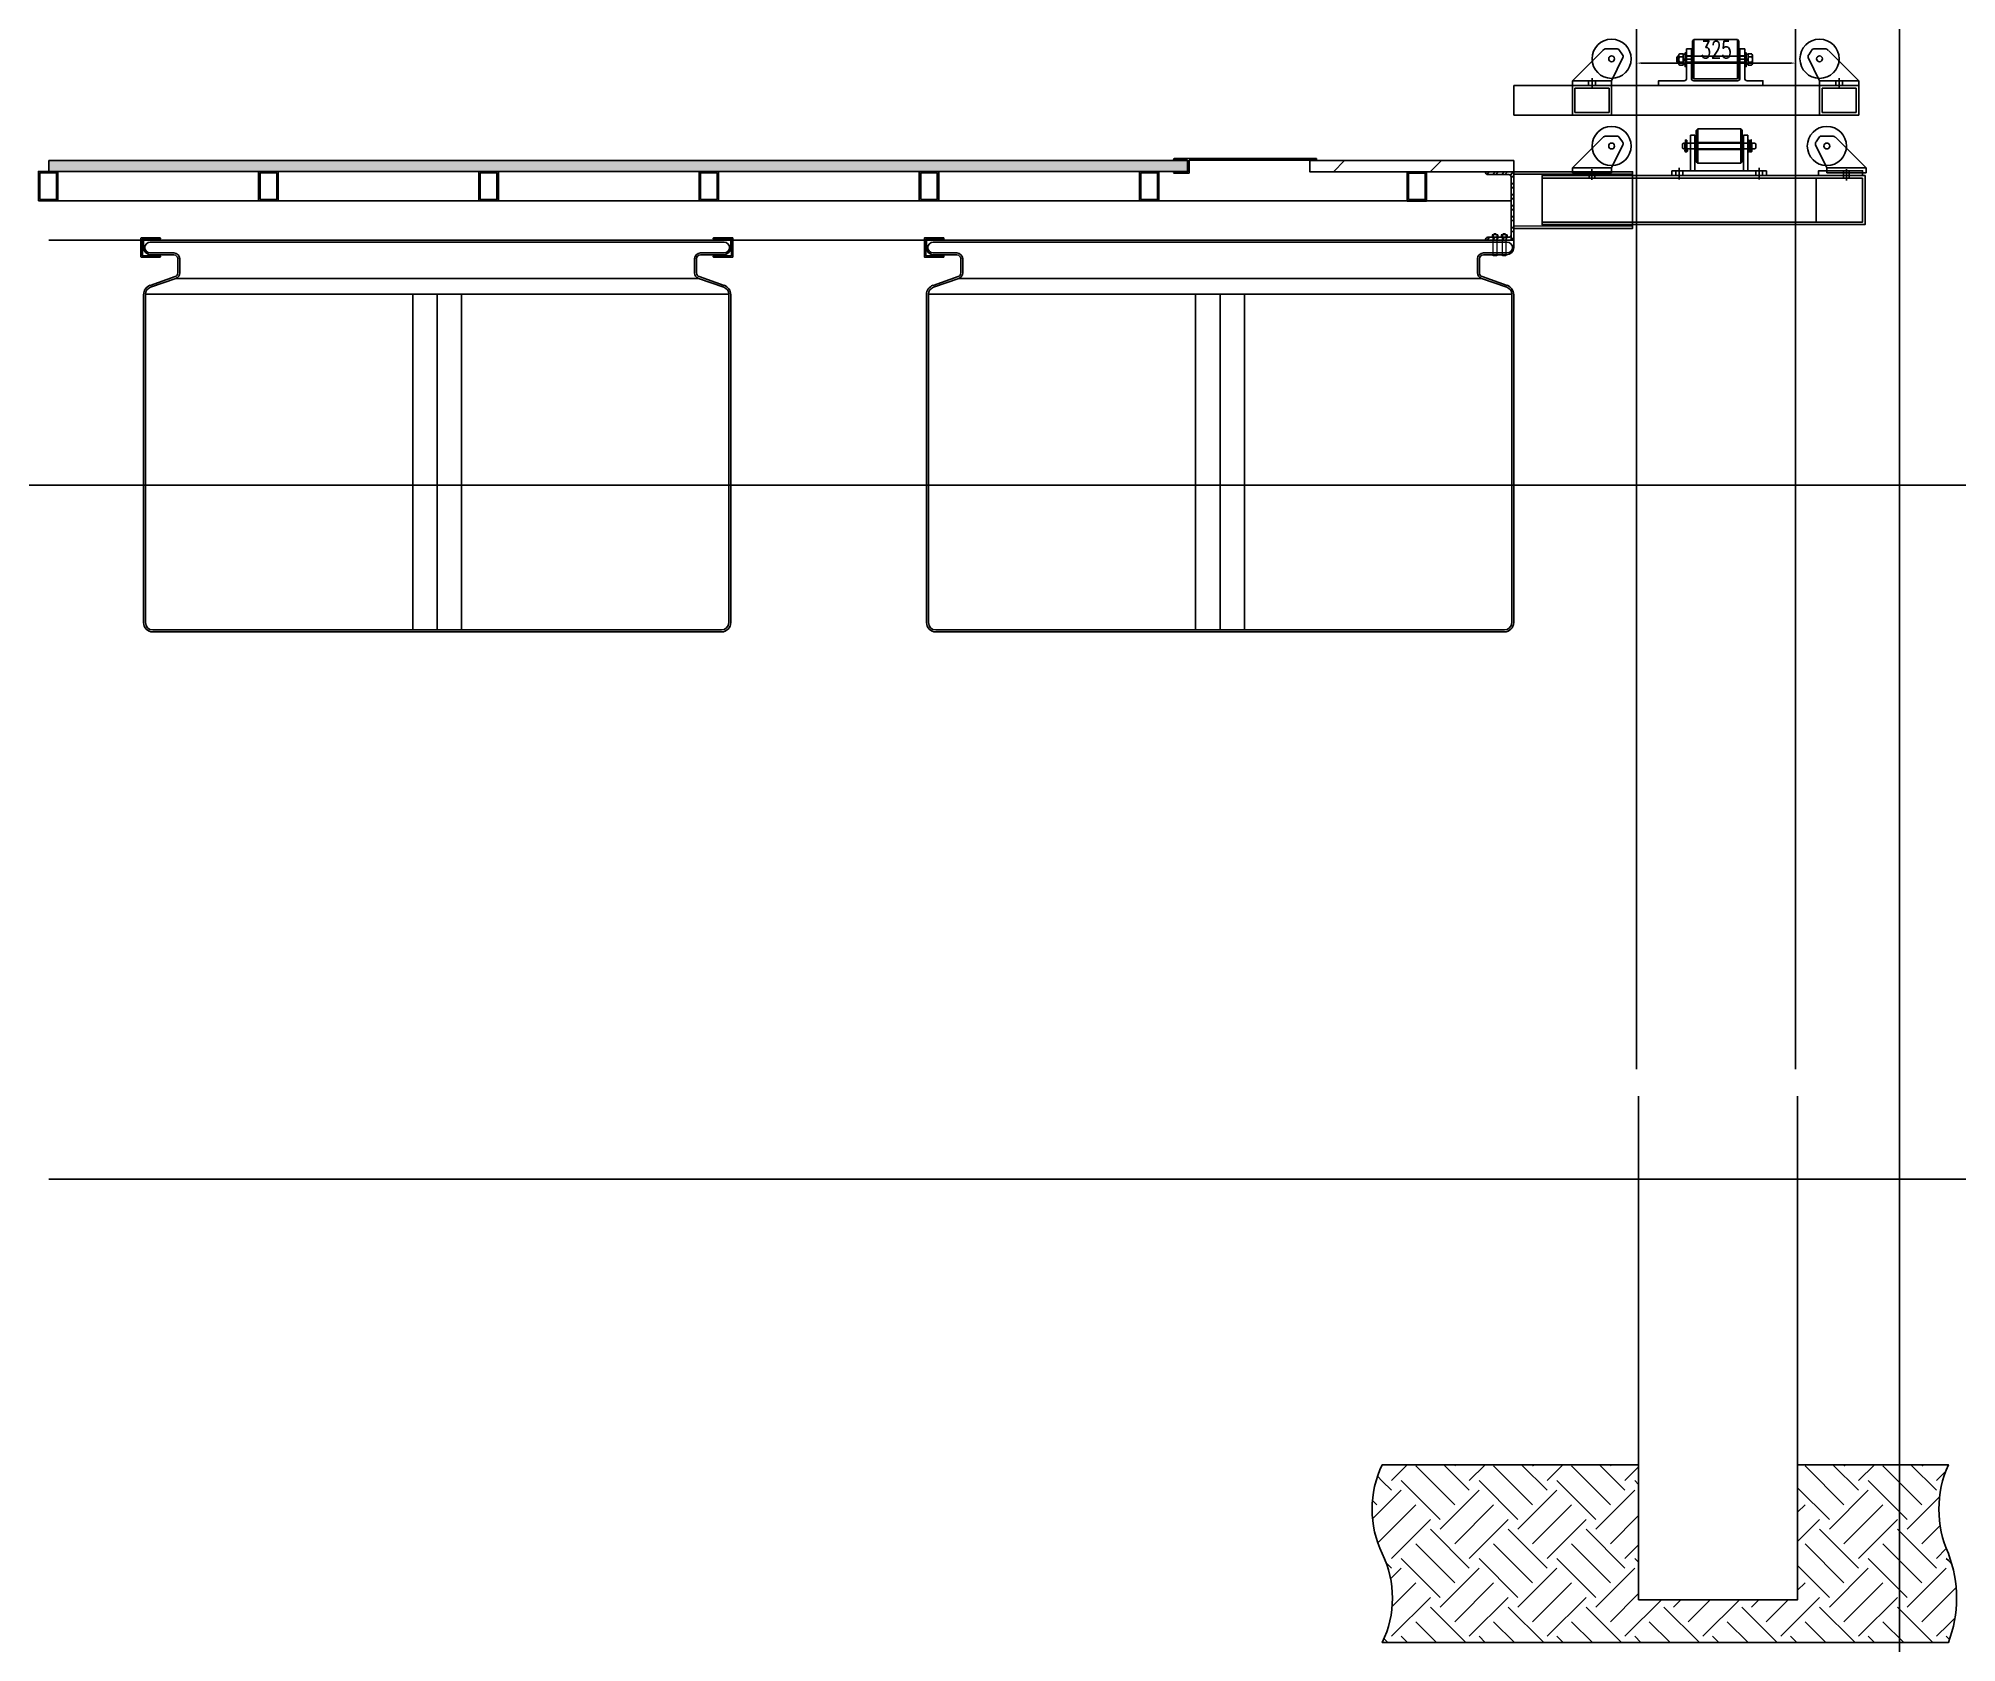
# Model space of a CAD drawing. Header units: millimetres. Extents: x -1714232 to -1367445, y 901519 to 1531173.
# Drawn here: x -1682614 to -1678694, y 940416 to 943692 of the extents above; entities that cross this region are included whole.
import ezdxf

# ---------------------------------------------------------------- set-up
doc = ezdxf.new("R2010")
doc.units = ezdxf.units.MM
doc.header["$LTSCALE"] = 1000
for name, pattern in [('( Border )', [21, 6, -3, 6, -3, 0, -3]), ('ACAD_ISO03W100', [30, 12, -18]), ('CENTER2', [28.575, 19.05, -3.175, 3.175, -3.175]), ('DASH', [0.35, 0.25, -0.1]), ('DASHED2', [9.525, 6.35, -3.175]), ('HIDDEN', [0.375, 0.25, -0.125])]:
    doc.linetypes.add(name, pattern=pattern)
doc.layers.get('0').update_dxf_attribs({"linetype": 'CONTINUOUS'})
doc.layers.get('DEFPOINTS').update_dxf_attribs({"linetype": 'CONTINUOUS'})
doc.layers.add('_ACM-LD-SC64', color=251, linetype='CONTINUOUS', lineweight=13)
for name, color, linetype in [('PUB_DIM', 3, 'CONTINUOUS'), ('W-ALUMINUM_FRAME铝架', 30, 'CONTINUOUS'), ('W-FLOAT_BOWL浮筒', 253, 'CONTINUOUS'), ('W-MOUNTING固定方式', 5, 'CONTINUOUS'), ('W-STEEL_FRAME钢架', 3, 'CONTINUOUS'), ('W-STEEL_KEEL钢龙骨', 5, 'CONTINUOUS'), ('W-WOOD_FLOOR木地板', 30, 'CONTINUOUS'), ('ZJ', 251, 'CONTINUOUS'), ('扣板', 4, 'CONTINUOUS'), ('结构', 1, 'CONTINUOUS'), ('钢架', 3, 'CONTINUOUS')]:
    doc.layers.add(name, color=color, linetype=linetype)
doc.styles.add('STANDARD_T3', font='simplex.shx', dxfattribs={"width": 0.7, "bigfont": 'gbcbig.shx'})
doc.dimstyles.new('W&&10', dxfattribs={"dimtxt": 35, "dimasz": 10, "dimexe": 25, "dimexo": 30, "dimgap": 10, "dimtad": 1, "dimdec": 0, "dimzin": 0, "dimdsep": 46, "dimtxsty": 'STANDARD_T3', "dimcen": 0.09, "dimclrd": 1, "dimclre": 1, "dimclrt": 7, "dimazin": 2, "dimtfac": 1, "dimtdec": 0, "dimtix": 1, "dimtmove": 2, "dimatfit": 3, "dimfxl": 100, "dimtolj": 1, "dimtzin": 0, "dimarcsym": 0})

msp = doc.modelspace()

# ---------------------------------------------------------------- blocks, each defined once
blk = doc.blocks.new('孔')
at = {"layer": 'PUB_DIM'}
for p, q in [((-1448.7, 8863), (-1433.7, 8863)), ((-1440.5, 8863), (-1425.5, 8863))]:
    blk.add_line(p, q, dxfattribs=at)
blk.add_lwpolyline([(-1445.7, 8857), (-1430.7, 8857), (-1430.7, 8869), (-1445.7, 8869)], close=True, dxfattribs=at)
blk = doc.blocks.new('*U63')
blk.add_lwpolyline([(-12, 0), (-12, 2.5), (12, 2.5), (12, 0)], close=True)
blk = doc.blocks.new('*U67')
at = {"color": 8, "linetype": 'Continuous', "lineweight": 15}
for p, q in [((-1, 1.9), (-2.1, 1)), ((0, 1.4), (0, -1.4)), ((-1, -1.9), (-2.1, -1))]:
    blk.add_line(p, q, dxfattribs=at)
at = {"color": 7, "linetype": 'Continuous', "lineweight": 15}
for p, q in [((16, 1.4), (0, 1.4)), ((0, 0), (18.5, 0)), ((16, 1.4), (16, 0)), ((18.5, -1.4), (18.5, 0)), ((0, -1.4), (18.5, -1.4))]:
    blk.add_line(p, q, dxfattribs=at)
for centre, radius, start, end in [((-3.2, 0), 2.9, 41.3178, 318.6822), ((-3.2, 0), 1.45, 41.3178, 318.6822), ((0, 2.8), 2.82, 221.3178, 270), ((0, -2.8), 2.82, 90, 138.6822), ((0, 2.8), 1.37, 221.3178, 270), ((0, -2.8), 1.37, 90, 138.6822)]:
    blk.add_arc(centre, radius, start, end, dxfattribs=at)
blk = doc.blocks.new('5632.')
for p, q in [((865972.8, -129944.8), (865995.8, -129992.1)), ((865980.9, -129928.5), (865973.8, -129939)), ((866075.8, -129992.1), (866013.8, -129930.1))]:
    blk.add_line(p, q)
at = {"color": 0}
for p, q in [((866006.7, -129927.1), (865984.3, -129927.1)), ((866075.8, -129992.1), (865995.8, -129992.1)), ((865995.8, -129992.1), (865995.8, -130002.1)), ((866075.8, -130002.1), (866075.8, -129992.1)), ((865995.8, -130002.1), (866075.8, -130002.1))]:
    blk.add_line(p, q, dxfattribs=at)
for radius in [40, 6]:
    blk.add_circle((865995.8, -129947.3), radius)
for centre, radius, start, end in [((865977.3, -129942.6), 5, 133.9435, 206), ((865984.3, -129932.1), 5, 90, 133.9435), ((866006.7, -129937.1), 10, 45, 90)]:
    blk.add_arc(centre, radius, start, end)
blk = doc.blocks.new('玻璃钢浮箱')
for p, q in [((-1336465, 1115022.6), (-1336465, 1115007.6)), ((-1335265, 1115022.6), (-1336465, 1115022.6)), ((-1335278.5, 1115018.6), (-1336451.4, 1115018.6)), ((-1335265, 1115022.6), (-1335265, 1115007.6)), ((-1336403, 1114996.6), (-1336451.4, 1114996.6)), ((-1336403, 1114992.6), (-1336450, 1114992.6)), ((-1336395, 1114984.6), (-1336395, 1114955.8)), ((-1336391, 1114984.6), (-1336391, 1114955.8)), ((-1335339, 1114984.6), (-1335339, 1114955.8)), ((-1335335, 1114984.6), (-1335335, 1114955.8)), ((-1335327, 1114996.6), (-1335278.5, 1114996.6)), ((-1335327, 1114992.6), (-1335280, 1114992.6)), ((-1336451.5, 1114930.4), (-1336400.3, 1114948.3)), ((-1336450.9, 1114926.4), (-1336399, 1114944.5)), ((-1335330.9, 1114944.5), (-1336399, 1114944.5)), ((-1335279, 1114926.4), (-1335330.9, 1114944.5)), ((-1335278.4, 1114930.4), (-1335329.6, 1114948.3)), ((-1336465, 1114911.6), (-1336465, 1114241.6)), ((-1336461, 1114912.3), (-1335269, 1114912.3)), ((-1336461, 1114912.3), (-1336461, 1114241.6)), ((-1335915, 1114912.3, 0), (-1335915, 1114226.6, 0)), ((-1335865, 1114912.3, 0), (-1335865, 1114226.6, 0)), ((-1335865, 1114912.3, 0), (-1335865, 1114226.6, 0)), ((-1335815, 1114912.3, 0), (-1335815, 1114226.6, 0)), ((-1335269, 1114912.3), (-1335269, 1114241.6)), ((-1335265, 1114911.6), (-1335265, 1114241.6)), ((-1336446, 1114226.6), (-1335284, 1114226.6)), ((-1336446, 1114222.6), (-1335284, 1114222.6))]:
    blk.add_line(p, q)
for centre, radius, start, end in [((-1336451.4, 1115007.6), 11, 90, 270), ((-1335278.5, 1115007.6), 11, 270, 90), ((-1336450, 1115007.6), 15, 180, 270), ((-1336403, 1114984.6), 12, 0, 90), ((-1336403, 1114984.6), 8, 0, 90), ((-1335327, 1114984.6), 12, 90, 180), ((-1335327, 1114984.6), 8, 90, 180), ((-1335280, 1115007.6), 15, 270, 0), ((-1336403, 1114955.8), 8, 289.1798, 0), ((-1336403, 1114955.8), 12, 289.1798, 0), ((-1335327, 1114955.8), 12, 180, 250.8202), ((-1335327, 1114955.8), 8, 180, 250.8202), ((-1336445, 1114911.6), 20, 109.1798, 180), ((-1336446, 1114912.3), 15, 109.1798, 180), ((-1335284, 1114912.3), 15, 0, 70.8202), ((-1335285, 1114911.6), 20, 0, 70.8202), ((-1336446, 1114241.6), 19, 180, 270), ((-1336446, 1114241.6), 15, 180, 270), ((-1335284, 1114241.6), 15, 270, 0), ((-1335284, 1114241.6), 19, 270, 0)]:
    blk.add_arc(centre, radius, start, end)
blk = doc.blocks.new('0123.')
at = {"layer": '结构', "color": 4, "linetype": 'ByBlock', "ltscale": 0.5}
for p, q in [((448797, -94743.7), (448797, -94742.7)), ((448798, -94741.7), (448836, -94741.7)), ((448833, -94744.7), (448798, -94744.7)), ((448834, -94777.7), (448834, -94745.7)), ((448837, -94742.7), (448837, -94780.7)), ((448797, -94780.7), (448797, -94779.7)), ((448798, -94778.7), (448833, -94778.7)), ((448836, -94781.7), (448798, -94781.7))]:
    blk.add_line(p, q, dxfattribs=at)
for centre, start, end in [((448798, -94742.7), 90, 180), ((448798, -94743.7), 180, 270), ((448833, -94745.7), 0, 90), ((448836, -94742.7), 0, 90), ((448798, -94779.7), 90, 180), ((448798, -94780.7), 180, 270), ((448833, -94777.7), 270, 0), ((448836, -94780.7), 270, 0)]:
    blk.add_arc(centre, 1, start, end, dxfattribs=at)
blk = doc.blocks.new('14a槽钢')
at = {"layer": '钢架'}
h = blk.add_hatch(dxfattribs=at)
h.set_pattern_fill('STEEL', color=4, scale=10)
h.set_pattern_definition([(50.389312, (-1352470.2, 1293523.579), (-9.2899201, 11.2253202), []), (50.389312, (-1352470.2, 1293531.516), (-9.2899201, 11.2253202), [])])
edge = h.paths.add_edge_path()
edge.add_ellipse((-1332250.2, 1115678.5), major_axis=(-3.26, 5.03), ratio=0.900468, start_angle=55.3931, end_angle=130.6069)
edge.add_line((-1332251.5, 1115673), (-1332207.7, 1115672.9))
edge.add_ellipse((-1332207.7, 1115666.9), major_axis=(0, 6), ratio=0.827586, start_angle=270, end_angle=360, ccw=False)
edge.add_line((-1332202.8, 1115666.9), (-1332202.8, 1115550.9))
edge.add_ellipse((-1332207.7, 1115550.9), major_axis=(0, 6), ratio=0.827586, start_angle=180, end_angle=270, ccw=False)
edge.add_line((-1332207.7, 1115544.9), (-1332250.8, 1115544.9))
edge.add_ellipse((-1332250.4, 1115539.5), major_axis=(3.82, 3.82), ratio=1, start_angle=49.2445, end_angle=141.5341)
edge.add_line((-1332255.8, 1115538.9), (-1332197.8, 1115538.9))
edge.add_line((-1332197.8, 1115538.9), (-1332197.8, 1115678.9))
edge.add_line((-1332197.8, 1115678.9), (-1332255.8, 1115678.9))
for p, q in [((-1332255.8, 1115678.9, 0), (-1332197.8, 1115678.9, 0)), ((-1332207.7, 1115672.9, 0), (-1332250.8, 1115672.9, 0)), ((-1332245.8, 1115678.9, 0), (-1332245.8, 1115678.9, 0)), ((-1332202.8, 1115550.9, 0), (-1332202.8, 1115666.9, 0)), ((-1332197.8, 1115678.9, 0), (-1332197.8, 1115538.9, 0)), ((-1332197.8, 1115538.9, 0), (-1332255.8, 1115538.9, 0)), ((-1332250.8, 1115544.9, 0), (-1332207.7, 1115544.9, 0)), ((-1332245.8, 1115538.9, 0), (-1332245.8, 1115538.9, 0))]:
    blk.add_line(p, q, dxfattribs=at)
for centre, start_param, end_param in [((-1332250.8, 1115678.9, 0), 1.570796, 3.141593), ((-1332207.7, 1115666.9, 0), 4.712389, 6.283185), ((-1332207.7, 1115666.9, 0), 4.712389, 6.283185), ((-1332250.8, 1115538.9, 0), 0, 1.570796), ((-1332207.7, 1115550.9, 0), 3.141593, 4.712389)]:
    blk.add_ellipse(centre, major_axis=(0, 6), ratio=0.827586, start_param=start_param, end_param=end_param, dxfattribs=at)
blk = doc.blocks.new('膨胀螺丝')
at = {"layer": '_ACM-LD-SC64', "color": 8}
for p, q in [((-1332436.8, 1115542.9), (-1332436.8, 1115538.1)), ((-1332424.8, 1115542.9), (-1332436.8, 1115542.9)), ((-1332424.8, 1115538.1), (-1332436.8, 1115538.1)), ((-1332434.4, 1115542.9), (-1332434.4, 1115538.1)), ((-1332434, 1115544.1), (-1332432.8, 1115545.3)), ((-1332434, 1115542.9), (-1332434, 1115544.1)), ((-1332428.8, 1115545.3), (-1332432.8, 1115545.3)), ((-1332427.6, 1115544.1), (-1332428.8, 1115545.3)), ((-1332427.6, 1115542.9), (-1332427.6, 1115544.1)), ((-1332427.2, 1115542.9), (-1332427.2, 1115538.1)), ((-1332424.8, 1115542.9), (-1332424.8, 1115538.1))]:
    blk.add_line(p, q, dxfattribs=at)
at = {"layer": '_ACM-LD-SC64', "color": 8, "linetype": 'HIDDEN', "ltscale": 5}
blk.add_lwpolyline([(-1332427.2, 1115538.1), (-1332427.2, 1115500.3), (-1332434.4, 1115500.3), (-1332434.4, 1115538.1)], close=True, dxfattribs=at)
blk = doc.blocks.new('ganglonggu')
at = {"layer": 'W-STEEL_KEEL钢龙骨'}
for points in [[(-1338168.9, 1115605.3), (-1338128.9, 1115605.3), (-1338128.9, 1115665.3), (-1338168.9, 1115665.3)], [(-1338165.9, 1115608.3), (-1338131.9, 1115608.3), (-1338131.9, 1115662.3), (-1338165.9, 1115662.3)]]:
    blk.add_lwpolyline(points, close=True, dxfattribs=at)
blk = doc.blocks.new('*D73')
at = {"layer": 'DEFPOINTS', "color": 0, "transparency": 16777216}
for p in [(-1679023.1, 943642), (-1679348.1, 943542.7), (-1679023.1, 943542.7)]:
    blk.add_point(p, dxfattribs=at)
at = {"layer": 'PUB_DIM', "color": 1, "lineweight": -2, "transparency": 16777216}
for p, q in [((-1679348.1, 943572.7), (-1679348.1, 943667)), ((-1679023.1, 943572.7), (-1679023.1, 943667)), ((-1679338.1, 943642), (-1679033.1, 943642))]:
    blk.add_line(p, q, dxfattribs=at)
at = {"layer": 'PUB_DIM', "color": 1, "transparency": 16777216}
for points in [[(-1679338.1, 943643.6), (-1679338.1, 943640.3), (-1679348.1, 943642)], [(-1679033.1, 943643.6), (-1679033.1, 943640.3), (-1679023.1, 943642)]]:
    blk.add_solid(points, dxfattribs=at)
at = {"layer": 'PUB_DIM', "color": 7, "transparency": 16777216, "insert": (-1679185.6, 943669.5), "char_height": 35, "attachment_point": 5, "style": 'STANDARD_T3'}
blk.add_mtext('\\A1;325', dxfattribs=at)

# ---------------------------------------------------------------- dimensions: what is measured, and where the dimension line sits
at = {"layer": 'PUB_DIM'}
dim = msp.add_linear_dim(base=(-1679023.1, 943642), p1=(-1679348.1, 943542.7), p2=(-1679023.1, 943542.7), dimstyle='W&&10', dxfattribs=at)
dim.commit()
dim.dimension.update_dxf_attribs({"geometry": '*D73', "text_midpoint": (-1679185.6, 943669.5)})

# ---------------------------------------------------------------- hatches: boundary and pattern name
h = msp.add_hatch()
h.set_pattern_fill('土壤', color=256, scale=30, angle=45)
h.set_pattern_definition([(45, (-2998621.07, -987851.68), (0, 159.099026), [112.5, -112.5]), (45, (-2998650.9, -987821.85), (0, 159.099026), [112.5, -112.5]), (45, (-2998680.73, -987792.02), (0, 159.099026), [112.5, -112.5]), (135, (-2998680.73, -987772.13), (-159.099026, 3e-14), [112.5, -112.5]), (135, (-2998650.9, -987742.3), (-159.099026, 3e-14), [112.5, -112.5]), (135, (-2998621.07, -987712.47), (-159.099026, 3e-14), [112.5, -112.5])])
edge = h.paths.add_edge_path()
edge.add_line((-1679019.1, 940779.2), (-1678711, 940779.2))
edge.add_arc((-1678508.3, 940688.4), 222.1, 155.8611, 204.1389)
edge.add_arc((-1678947.7, 940506.7), 253.5, -20.9953, 20.9953, ccw=False)
edge.add_line((-1678711, 940415.8), (-1679867.9, 940415.8))
edge.add_arc((-1680055.1, 940506.7), 208.1, 334.1158, 385.8842)
edge.add_arc((-1679679.1, 940688.4), 209.5, 154.3023, 205.6977, ccw=False)
edge.add_line((-1679867.9, 940779.2), (-1679344.1, 940779.2))
edge.add_line((-1679344.1, 940779.2), (-1679344.1, 940503.2))
edge.add_line((-1679344.1, 940503.2), (-1679019.1, 940503.2))
edge.add_line((-1679019.1, 940503.2), (-1679019.1, 940779.2))
at = {"layer": 'W-ALUMINUM_FRAME铝架'}
h = msp.add_hatch(dxfattribs=at)
h.set_pattern_fill('金属', color=4, scale=5)
h.set_pattern_definition([(45, (-347156.216, -172358.009), (-8.838834765, 8.838834765), []), (45, (-347150.324, -172358.009), (-8.838834765, 8.838834765), [])])
edge = h.paths.add_edge_path()
edge.add_line((-1680002, 943446.9), (-1680265.8, 943446.9))
edge.add_line((-1680265.8, 943446.9), (-1680293.2, 943446.9))
edge.add_arc((-1680292.9, 943445.4), 1.5, 100.0515, 278.4424)
edge.add_line((-1680292.7, 943443.9), (-1680265.6, 943443.9))
edge.add_line((-1680265.6, 943443.9), (-1680265.6, 943419.9))
edge.add_line((-1680265.6, 943419.9), (-1680293.2, 943419.9))
edge.add_arc((-1680292.9, 943418.4), 1.5, 100.0515, 278.4424)
edge.add_line((-1680292.7, 943416.9), (-1680265.6, 943416.9))
edge.add_line((-1680265.6, 943416.9), (-1680262.6, 943416.9))
edge.add_line((-1680262.6, 943416.9), (-1680262.6, 943443.9))
edge.add_line((-1680262.6, 943443.9), (-1680002, 943443.9))
edge.add_line((-1680002, 943443.9), (-1680002, 943446.9))
at = {"layer": 'W-WOOD_FLOOR木地板'}
h = msp.add_hatch(dxfattribs=at)
h.set_pattern_fill('木纹01', color=256, scale=10, angle=45)
h.set_pattern_definition([(45, (-2999114.723, -989565.856), (0, 56.5685425), [2, -38]), (45, (-2999137.35, -989582.827), (0, 56.5685425), [4, -36]), (45, (-2999120.38, -989563.028), (0, 56.5685425), [2, -38]), (45, (-2999140.18, -989577.17), (0, 56.5685425), [2, -38]), (45, (-2999124.622, -989558.785), (0, 56.5685425), [2, -38]), (45, (-2999141.593, -989572.927), (0, 56.5685425), [2, -38]), (45, (-2999127.45, -989555.957), (0, 56.5685425), [2, -38]), (45, (-2999145.835, -989568.685), (0, 56.5685425), [2, -22, 2, -14]), (45, (-2999148.664, -989565.856), (0, 56.5685425), [4, -20, 2, -14]), (45, (-2999154.32, -989563.028), (0, 56.5685425), [2, -6, 2, -16, 2, -12]), (45, (-2999158.563, -989561.614), (0, 56.5685425), [2, -8, 4, -26]), (45, (-2999141.593, -989541.815), (0, 56.5685425), [2, -38]), (45, (-2999161.39, -989558.785), (0, 56.5685425), [2, -10, 2, -26]), (90, (-2999137.35, -989588.484), (-28.28427125, 28.28427125), [5.65684, -50.9117025]), (90, (-2999113.308, -989564.442), (-28.28427125, 28.28427125), [11.313708, -45.2548345]), (90, (-2999127.45, -989550.3), (-28.28427125, 28.28427125), [2.8284, -53.7401425]), (90, (-2999154.32, -989571.513), (-28.28427125, 28.28427125), [8.48528, -48.0832625]), (90, (-2999130.28, -989547.47), (-28.28427125, 28.28427125), [14.142136, -42.4264065]), (90, (-2999134.522, -989543.23), (-28.28427125, 28.28427125), [8.48528, -48.0832625]), (0, (-2999143.007, -989546.057), (28.28427125, 28.28427125), [2.8284, -53.7401425]), (0, (-2999130.28, -989578.584), (28.28427125, 28.28427125), [5.65684, -50.9117025]), (0, (-2999140.179, -989565.856), (28.28427125, 28.28427125), [5.65684, -50.9117025]), (0, (-2999126.036, -989563.028), (28.28427125, 28.28427125), [5.65684, -50.9117025]), (0, (-2999138.764, -989553.128), (28.28427125, 28.28427125), [5.65684, -50.9117025]), (0, (-2999140.179, -989548.886), (28.28427125, 28.28427125), [8.48528, -48.0832625]), (0, (-2999130.28, -989572.927), (28.28427125, 28.28427125), [8.48528, -48.0832625]), (0, (-2999127.45, -989567.27), (28.28427125, 28.28427125), [8.48528, -48.0832625]), (0, (-2999141.593, -989561.614), (28.28427125, 28.28427125), [8.48528, -48.0832625]), (0, (-2999140.179, -989557.37), (28.28427125, 28.28427125), [8.48528, -48.0832625]), (71.5650512, (-2999141.593, -989581.412), (28.28427124, 28.28427126), [4.4721356, -84.9705832]), (71.5650512, (-2999118.965, -989561.614), (28.28427124, 28.28427126), [17.888544, -71.5541751]), (71.5650512, (-2999123.208, -989557.37), (28.28427124, 28.28427126), [17.888544, -71.5541751]), (71.5650512, (-2999126.036, -989554.542), (28.28427124, 28.28427126), [17.88856, -26.8, 8.9444, -35.80975908]), (71.5650512, (-2999127.45, -989547.471), (28.28427124, 28.28427126), [4.4721356, -84.9705832]), (71.5650512, (-2999162.806, -989563.028), (28.28427124, 28.28427126), [4.4721356, -84.9705832]), (71.5650512, (-2999140.179, -989540.4), (28.28427124, 28.28427126), [8.944272, -80.4984471]), (18.4349488, (-2999121.794, -989572.927), (28.28427126, 28.28427124), [8.944272, -80.4984471]), (18.4349488, (-2999138.764, -989575.756), (28.28427126, 28.28427124), [8.944272, -80.4984471]), (18.4349488, (-2999134.522, -989579.998), (28.28427126, 28.28427124), [4.4721356, -84.9704471]), (18.4349488, (-2999140.179, -989571.513), (28.28427126, 28.28427124), [13.416408, -76.0263111]), (18.4349488, (-2999134.522, -989565.856), (28.28427126, 28.28427124), [8.944272, -80.4984471]), (18.4349488, (-2999133.107, -989561.614), (28.28427126, 28.28427124), [8.944272, -80.4984471]), (18.4349488, (-2999144.421, -989567.27), (28.28427126, 28.28427124), [4.4721356, -84.9704471]), (18.4349488, (-2999145.835, -989563.028), (28.28427126, 28.28427124), [4.4721356, -84.9704471]), (18.4349488, (-2999140.179, -989546.057), (28.28427126, 28.28427124), [4.4721356, -84.9704471]), (18.4349488, (-2999131.693, -989557.37), (28.28427126, 28.28427124), [4.4721356, -84.9704471]), (18.4349488, (-2999152.906, -989561.614), (28.28427126, 28.28427124), [13.416408, -76.0263111]), (18.4349488, (-2999157.149, -989560.2), (28.28427126, 28.28427124), [8.944272, -80.4984471]), (18.4349488, (-2999133.107, -989553.128), (28.28427126, 28.28427124), [4.472, -40.248, 4.472, -40.25071908]), (18.4349488, (-2999147.25, -989555.957), (28.28427126, 28.28427124), [8.944272, -80.4984471]), (18.4349488, (-2999148.664, -989551.714), (28.28427126, 28.28427124), [8.944272, -80.4984471]), (18.4349488, (-2999159.978, -989557.37), (28.28427126, 28.28427124), [8.944272, -80.4984471]), (18.4349488, (-2999151.492, -989548.886), (28.28427126, 28.28427124), [8.944272, -80.4984471])])
h.paths.add_polyline_path([(-1682593.2, 943443.3), (-1680266.2, 943443.3), (-1680266.2, 943420.6), (-1682593.2, 943420.6)])
h = msp.add_hatch(dxfattribs=at)
h.set_pattern_fill('饰面砖', color=256, scale=70, angle=315)
h.set_pattern_definition([(45, (-341562.34, -172259.09), (-98.994949, 98.994949), [])])
h.paths.add_polyline_path([(-1680016.2, 943443), (-1679599.2, 943443), (-1679599.2, 943420.2), (-1680016.2, 943420.2)])

# ---------------------------------------------------------------- linework, layer by layer
at = {"color": 4}
for p, q in [((-1679262.1, 943649.4, 0), (-1679266.1, 943649.4, 0)), ((-1679262.1, 943655.4, 0), (-1679265.1, 943655.4, 0)), ((-1679265.1, 943643.4, 0), (-1679262.1, 943643.4, 0))]:
    msp.add_line(p, q, dxfattribs=at)
for p, q in [((-1679260.1, 943654.9, 0), (-1679253.1, 943654.9, 0)), ((-1679253.1, 943643.9, 0), (-1679260.1, 943643.9, 0)), ((-1679249.1, 943648.4, 0), (-1679253.1, 943651.7, 0)), ((-1679249.1, 943646.1, 0), (-1679253.1, 943649.4, 0)), ((-1679124.1, 943648.4, 0), (-1679120.1, 943651.7, 0)), ((-1679124.1, 943646.1, 0), (-1679120.1, 943649.4, 0)), ((-1679113.1, 943654.9, 0), (-1679120.1, 943654.9, 0)), ((-1679120.1, 943643.9, 0), (-1679113.1, 943643.9, 0)), ((-1679111.1, 943642.4, 0), (-1679111.1, 943656.4, 0)), ((-1679599.2, 943535.9, 0), (-1679599.2, 943595.9, 0)), ((-1679231.1, 943609.9, 0), (-1679142.1, 943609.9, 0)), ((-1679226.3, 943504.6), (-1679223.3, 943507.6)), ((-1679223.3, 943507.6), (-1679135.3, 943507.6)), ((-1679223.3, 943437.6), (-1679223.3, 943507.6)), ((-1679135.3, 943507.6), (-1679132.3, 943504.6)), ((-1679135.3, 943437.6), (-1679135.3, 943507.6)), ((-1679226.3, 943440.6), (-1679226.3, 943504.6)), ((-1679132.3, 943504.6), (-1679132.3, 943440.6)), ((-1679223.3, 943437.6), (-1679226.3, 943440.6)), ((-1679135.3, 943437.6), (-1679223.3, 943437.6)), ((-1679132.3, 943440.6), (-1679135.3, 943437.6)), ((-1679356.2, 943415.2), (-1679356.2, 943309.2)), ((-1678981.2, 943407.2), (-1678981.2, 943317.2))]:
    msp.add_line(p, q)
at = {"color": 1}
for p, q in [((-1679246.1, 943656.9, 0), (-1679236.1, 943656.9, 0)), ((-1679236.1, 943642.9, 0), (-1679246.1, 943642.9, 0)), ((-1679127.1, 943656.9, 0), (-1679137.1, 943656.9, 0)), ((-1679127.1, 943642.9, 0), (-1679137.1, 943642.9, 0))]:
    msp.add_line(p, q, dxfattribs=at)
at = {"color": 6, "linetype": 'ACAD_ISO03W100'}
for p, q in [((-1679127.1, 943655.9, 0), (-1679246.1, 943655.9, 0)), ((-1679127.1, 943643.9, 0), (-1679246.1, 943643.9, 0))]:
    msp.add_line(p, q, dxfattribs=at)
at = {"color": 2}
for p, q in [((-1679246.1, 943649.9, 0), (-1679236.1, 943649.9, 0)), ((-1679137.1, 943649.9, 0), (-1679127.1, 943649.9, 0))]:
    msp.add_line(p, q, dxfattribs=at)
at = {"color": 0}
for p, q in [((-1678894.2, 943595.9, 0), (-1679599.2, 943595.9, 0)), ((-1678894.2, 943535.9, 0), (-1679599.2, 943535.9, 0)), ((-1679254.3, 943476.8), (-1679251.3, 943478.6)), ((-1679254.3, 943468.3), (-1679254.3, 943476.8)), ((-1679251.3, 943466.6), (-1679254.3, 943468.3)), ((-1679251.3, 943478.6), (-1679107.3, 943478.6)), ((-1679249.3, 943466.6), (-1679249.3, 943478.6)), ((-1679237.8, 943422.2), (-1679237.8, 943494.6)), ((-1679237.8, 943494.6), (-1679228.8, 943494.6)), ((-1679228.8, 943422.2), (-1679228.8, 943494.6)), ((-1679129.8, 943422.2), (-1679129.8, 943494.6)), ((-1679129.8, 943494.6), (-1679120.8, 943494.6)), ((-1679120.8, 943422.2), (-1679120.8, 943494.6)), ((-1679112.3, 943466.6), (-1679112.3, 943478.6)), ((-1679107.3, 943478.6), (-1679104.3, 943476.8)), ((-1679104.3, 943468.3), (-1679107.3, 943466.6)), ((-1679104.3, 943476.8), (-1679104.3, 943468.3)), ((-1679107.3, 943466.6), (-1679251.3, 943466.6)), ((-1679275.8, 943422.2), (-1679275.8, 943412.2)), ((-1679253.8, 943422.2), (-1679275.8, 943422.2)), ((-1679082.8, 943412.2), (-1679275.8, 943412.2)), ((-1679082.8, 943422.2), (-1679261, 943422.2))]:
    msp.add_line(p, q, dxfattribs=at)
at = {"linetype": 'DASHED2'}
for p, q in [((-1679446.2, 943595.9, 0), (-1679446.2, 943605.9, 0)), ((-1679432.2, 943595.9, 0), (-1679432.2, 943605.9, 0)), ((-1678941.2, 943595.9, 0), (-1678941.2, 943605.9, 0)), ((-1678927.2, 943595.9, 0), (-1678927.2, 943605.9, 0)), ((-1679223.3, 943479.6), (-1679132.3, 943479.6)), ((-1679223.3, 943465.6), (-1679132.3, 943465.6)), ((-1679267.8, 943422.2), (-1679267.8, 943412.2)), ((-1679253.8, 943422.2), (-1679253.8, 943412.2)), ((-1679104.8, 943422.2), (-1679104.8, 943412.2)), ((-1679090.8, 943422.2), (-1679090.8, 943412.2))]:
    msp.add_line(p, q, dxfattribs=at)
at = {"color": 3, "linetype": 'CENTER2', "ltscale": 0.5}
for p, q in [((-1679439.2, 943590.9, 0), (-1679439.2, 943610.9, 0)), ((-1678934.2, 943590.9, 0), (-1678934.2, 943610.9, 0)), ((-1679260.8, 943428.3), (-1679260.8, 943404)), ((-1679097.8, 943428.3), (-1679097.8, 943404))]:
    msp.add_line(p, q, dxfattribs=at)
at = {"color": 7, "linetype": 'Continuous', "lineweight": 15}
for p, q in [((-1679116.2, 943482.6), (-1679116.2, 943466.6)), ((-1679116.2, 943482.6), (-1679114.8, 943482.6)), ((-1679113.3, 943485.1), (-1679114.8, 943485.1)), ((-1679114.8, 943466.6), (-1679114.8, 943485.1)), ((-1679113.3, 943466.6), (-1679113.3, 943485.1))]:
    msp.add_line(p, q, dxfattribs=at)
at = {"color": 8, "linetype": 'Continuous', "lineweight": 15}
for p, q in [((-1679116.7, 943465.5), (-1679115.7, 943464.5)), ((-1679116.2, 943466.6), (-1679113.3, 943466.6)), ((-1679112.9, 943465.5), (-1679113.8, 943464.5))]:
    msp.add_line(p, q, dxfattribs=at)
at = {"color": 0, "linetype": '( Border )'}
msp.add_line((-1679082.8, 943422.2), (-1679082.8, 943412.2), dxfattribs=at)
at = {"elevation": 0}
for points in [[(-1679231.1, 943605.9), (-1679142.1, 943605.9, 0.414214), (-1679137.1, 943610.9), (-1679137.1, 943670.9), (-1679127.1, 943670.9), (-1679127.1, 943610.9, 0.414214), (-1679122.1, 943605.9), (-1679090.1, 943605.9), (-1679090.1, 943595.9), (-1679303.1, 943595.9), (-1679303.1, 943605.9), (-1679251.1, 943605.9, 0.414214), (-1679246.1, 943610.9), (-1679246.1, 943670.9)], [(-1679246.1, 943670.9), (-1679236.1, 943670.9), (-1679236.1, 943610.9, 0.414214), (-1679231.1, 943605.9)]]:
    msp.add_lwpolyline(points, format="xyb", dxfattribs=at)
for points in [[(-1679231.1, 943689.9), (-1679231.1, 943609.9), (-1679234.1, 943612.9), (-1679234.1, 943686.9), (-1679231.1, 943689.9), (-1679142.1, 943689.9)], [(-1679264.1, 943642.4), (-1679262.1, 943642.4), (-1679262.1, 943656.4), (-1679264.1, 943656.4)], [(-1679249.1, 943662.9), (-1679249.1, 943634.9), (-1679246.1, 943634.9), (-1679246.1, 943662.9), (-1679249.1, 943662.9), (-1679249.1, 943661.9)], [(-1679124.1, 943662.9), (-1679124.1, 943634.9), (-1679127.1, 943634.9), (-1679127.1, 943662.9), (-1679124.1, 943662.9), (-1679124.1, 943661.9)]]:
    msp.add_lwpolyline(points, dxfattribs=at)
for points in [[(-1679139.1, 943686.9), (-1679142.1, 943689.9), (-1679142.1, 943609.9), (-1679139.1, 943612.9)], [(-1679266.1, 943644.4), (-1679264.1, 943642.4), (-1679264.1, 943656.4), (-1679266.1, 943654.4)], [(-1679262.1, 943640.9), (-1679262.1, 943643.9), (-1679262.1, 943654.9), (-1679262.1, 943657.9)], [(-1679111.1, 943640.9), (-1679111.1, 943643.9), (-1679111.1, 943654.9), (-1679111.1, 943657.9)]]:
    msp.add_lwpolyline(points, close=True, dxfattribs=at)
for points in [[(-1679260.1, 943637.9), (-1679253.1, 943637.9), (-1679253.1, 943638.9), (-1679249.1, 943638.9), (-1679249.1, 943659.9), (-1679253.1, 943659.9), (-1679253.1, 943638.9), (-1679253.1, 943660.9), (-1679260.1, 943660.9, 0.666667), (-1679260.1, 943654.9, 0.363636), (-1679260.1, 943643.9, 0.666667)], [(-1679113.1, 943637.9), (-1679120.1, 943637.9), (-1679120.1, 943638.9), (-1679124.1, 943638.9), (-1679124.1, 943659.9), (-1679120.1, 943659.9), (-1679120.1, 943638.9), (-1679120.1, 943660.9), (-1679113.1, 943660.9, -0.666667), (-1679113.1, 943654.9, -0.363636), (-1679113.1, 943643.9, -0.666667)]]:
    msp.add_lwpolyline(points, format="xyb", close=True, dxfattribs=at)
for points in [[(-1679356.2, 943415.2), (-1679356.2, 943420.2), (-1679599.2, 943420.2), (-1679599.2, 943415.2)], [(-1678881.2, 943412.2), (-1678881.2, 943312.2), (-1679541.2, 943312.2), (-1679541.2, 943412.2)], [(-1678886.2, 943407.2), (-1678886.2, 943317.2), (-1679541.2, 943317.2), (-1679541.2, 943407.2)], [(-1679445.3, 943420.2), (-1679445.3, 943415.2), (-1679433.3, 943415.2), (-1679433.3, 943420.2)], [(-1679445.3, 943412.2), (-1679445.3, 943407.2), (-1679433.3, 943407.2), (-1679433.3, 943412.2)], [(-1678886.2, 943412.2), (-1678886.2, 943422.2), (-1678976.2, 943422.2), (-1678976.2, 943412.2)], [(-1679356.2, 943309.2), (-1679356.2, 943304.2), (-1679599.2, 943304.3), (-1679599.2, 943309.3)]]:
    msp.add_lwpolyline(points, close=True)
for points in [[(-1679439.3, 943411.2), (-1679439.3, 943425.2)], [(-1679439.3, 943403.2), (-1679439.3, 943417.2)]]:
    msp.add_lwpolyline(points)
msp.add_lwpolyline([(-1679019.1, 940779.2), (-1678711, 940779.2, 0.213824), (-1678711, 940597.5, -0.185296), (-1678711, 940415.8), (-1679867.9, 940415.8, 0.229804), (-1679867.9, 940597.5, -0.228091), (-1679867.9, 940779.2), (-1679344.1, 940779.2), (-1679344.1, 940503.2), (-1679019.1, 940503.2), (-1679019.1, 940779.2)], format="xyb")
at = {"color": 0}
for centre in [(-1679246.8, 943472.6), (-1679114.8, 943472.6)]:
    msp.add_circle(centre, 1.6, dxfattribs=at)
at = {"color": 7, "linetype": 'Continuous', "lineweight": 15}
for centre, radius, start, end in [((-1679114.8, 943463.4), 2.9, 131.3178, 48.6822), ((-1679117.6, 943466.6), 1.37, 311.3178, 0), ((-1679114.8, 943463.4), 1.45, 131.3178, 48.6822), ((-1679117.6, 943466.6), 2.82, 311.3178, 0), ((-1679112, 943466.6), 2.82, 180, 228.6822), ((-1679112, 943466.6), 1.37, 180, 228.6822)]:
    msp.add_arc(centre, radius, start, end, dxfattribs=at)
at = {"layer": 'PUB_DIM'}
for p, q in [((-1682762.7, 942780), (-1677378.3, 942780)), ((-1682593.2, 941362.5), (-1677378.3, 941362.5))]:
    msp.add_line(p, q, dxfattribs=at)
msp.add_xline((-1678811.1, 906660.6), (0, -1), dxfattribs=at)
at = {"layer": 'W-ALUMINUM_FRAME铝架', "color": 4}
for p, q in [((-1680265.8, 943446.9), (-1680293.2, 943446.9)), ((-1680292.7, 943443.9), (-1680265.6, 943443.9)), ((-1680002, 943446.9), (-1680265.8, 943446.9)), ((-1680265.6, 943443.9), (-1680265.6, 943419.9)), ((-1680262.6, 943443.9), (-1680002, 943443.9)), ((-1680262.6, 943416.9), (-1680262.6, 943443.9)), ((-1680002, 943443.9), (-1680002, 943446.9)), ((-1680265.6, 943419.9), (-1680293.2, 943419.9)), ((-1680292.7, 943416.9), (-1680265.6, 943416.9)), ((-1680265.6, 943416.9), (-1680262.6, 943416.9))]:
    msp.add_line(p, q, dxfattribs=at)
for centre in [(-1680292.9, 943445.4), (-1680292.9, 943418.4)]:
    msp.add_arc(centre, 1.5, 98.4424, 278.4424, dxfattribs=at)
at = {"layer": 'W-STEEL_FRAME钢架', "linetype": 'DASH', "ltscale": 0.5, "elevation": 0}
for points in [[(-1679479.2, 943535.9), (-1679479.2, 943595.9), (-1679399.2, 943595.9), (-1679399.2, 943535.9)], [(-1679474.2, 943540.9), (-1679474.2, 943590.9), (-1679404.2, 943590.9), (-1679404.2, 943540.9)], [(-1678974.2, 943535.9), (-1678974.2, 943595.9), (-1678894.2, 943595.9), (-1678894.2, 943535.9)], [(-1678969.2, 943540.9), (-1678969.2, 943590.9), (-1678899.2, 943590.9), (-1678899.2, 943540.9)]]:
    msp.add_lwpolyline(points, close=True, dxfattribs=at)
at = {"layer": 'W-STEEL_FRAME钢架'}
msp.add_lwpolyline([(-1682593.2, 943360.6), (-1679604.2, 943360.6), (-1679604.2, 943280.2), (-1682593.2, 943280.2)], dxfattribs=at)
at = {"layer": 'W-WOOD_FLOOR木地板'}
for points in [[(-1682593.2, 943443.3), (-1680266.2, 943443.3), (-1680266.2, 943420.6), (-1682593.2, 943420.6)], [(-1680016.2, 943443), (-1679599.2, 943443), (-1679599.2, 943420.2), (-1680016.2, 943420.2)]]:
    msp.add_lwpolyline(points, close=True, dxfattribs=at)
at = {"layer": 'ZJ', "color": 1, "linetype": 'Continuous'}
for points in [[(-1679348.1, 941587.3), (-1679348.1, 945498.1), (-1679023.1, 945498.1), (-1679023.1, 941587.3)], [(-1679019.1, 941532), (-1679019.1, 940503.2), (-1679344.1, 940503.2), (-1679344.1, 941532)]]:
    msp.add_lwpolyline(points, dxfattribs=at)

# ---------------------------------------------------------------- block references
at = {"xscale": -1}
for p in [(-813403.4, 1073598.1, 0), (-813403.4, 1073419.9)]:
    msp.add_blockref('5632.', p, dxfattribs=at)
for name, p in [('5632.', (-2544970.1, 1073598.1, 0)), ('5632.', (-2544955.1, 1073419.9)), ('ganglonggu', (-344445.3, -172244.7)), ('ganglonggu', (-343995.3, -172244.7)), ('ganglonggu', (-343545.3, -172244.7)), ('ganglonggu', (-343095.3, -172244.7)), ('ganglonggu', (-342645.3, -172244.7)), ('ganglonggu', (-342195.3, -172244.7)), ('ganglonggu', (-341648.3, -172245.1))]:
    msp.add_blockref(name, p)
for name, p, rotation in [('*U67', (-1679246.8, 943466.6), 270), ('*U63', (-1679245.8, 943472.6), 90), ('*U63', (-1679226.3, 943472.6), 90), ('孔', (-1670056.5, 941976.5), 90)]:
    msp.add_blockref(name, p, dxfattribs=dict(at, rotation=rotation))
at = {"rotation": 270}
for p in [(-1679132.3, 943472.6), (-1679120.8, 943472.6)]:
    msp.add_blockref('*U63', p, dxfattribs=at)
at = {"layer": 'W-FLOAT_BOWL浮筒'}
for p in [(-345934.3, -171742.4), (-344334.3, -171742.4)]:
    msp.add_blockref('玻璃钢浮箱', p, dxfattribs=at)
at = {"layer": 'W-MOUNTING固定方式'}
for p in [(-347206.8, -172251.9), (-347187.9, -172251.9)]:
    msp.add_blockref('膨胀螺丝', p, dxfattribs=at)
at = {"layer": 'W-STEEL_FRAME钢架'}
msp.add_blockref('14a槽钢', (-347401.5, -172258.7, 0), dxfattribs=at)
at = {"layer": '扣板', "xscale": -1}
for p in [(-1233567.8, 1038027, 0), (-1231966.7, 1038027, 0)]:
    msp.add_blockref('0123.', p, dxfattribs=at)
at = {"layer": '扣板'}
msp.add_blockref('0123.', (-2130032.1, 1038027, 0), dxfattribs=at)

msp.set_redraw_order([(e.dxf.handle, doc.entitydb.next_handle()) for e in msp.query("TEXT MTEXT ATTDEF DIMENSION ARC_DIMENSION")])  # texts and dimensions are drawn at this point

doc.saveas('drawing.dxf')
